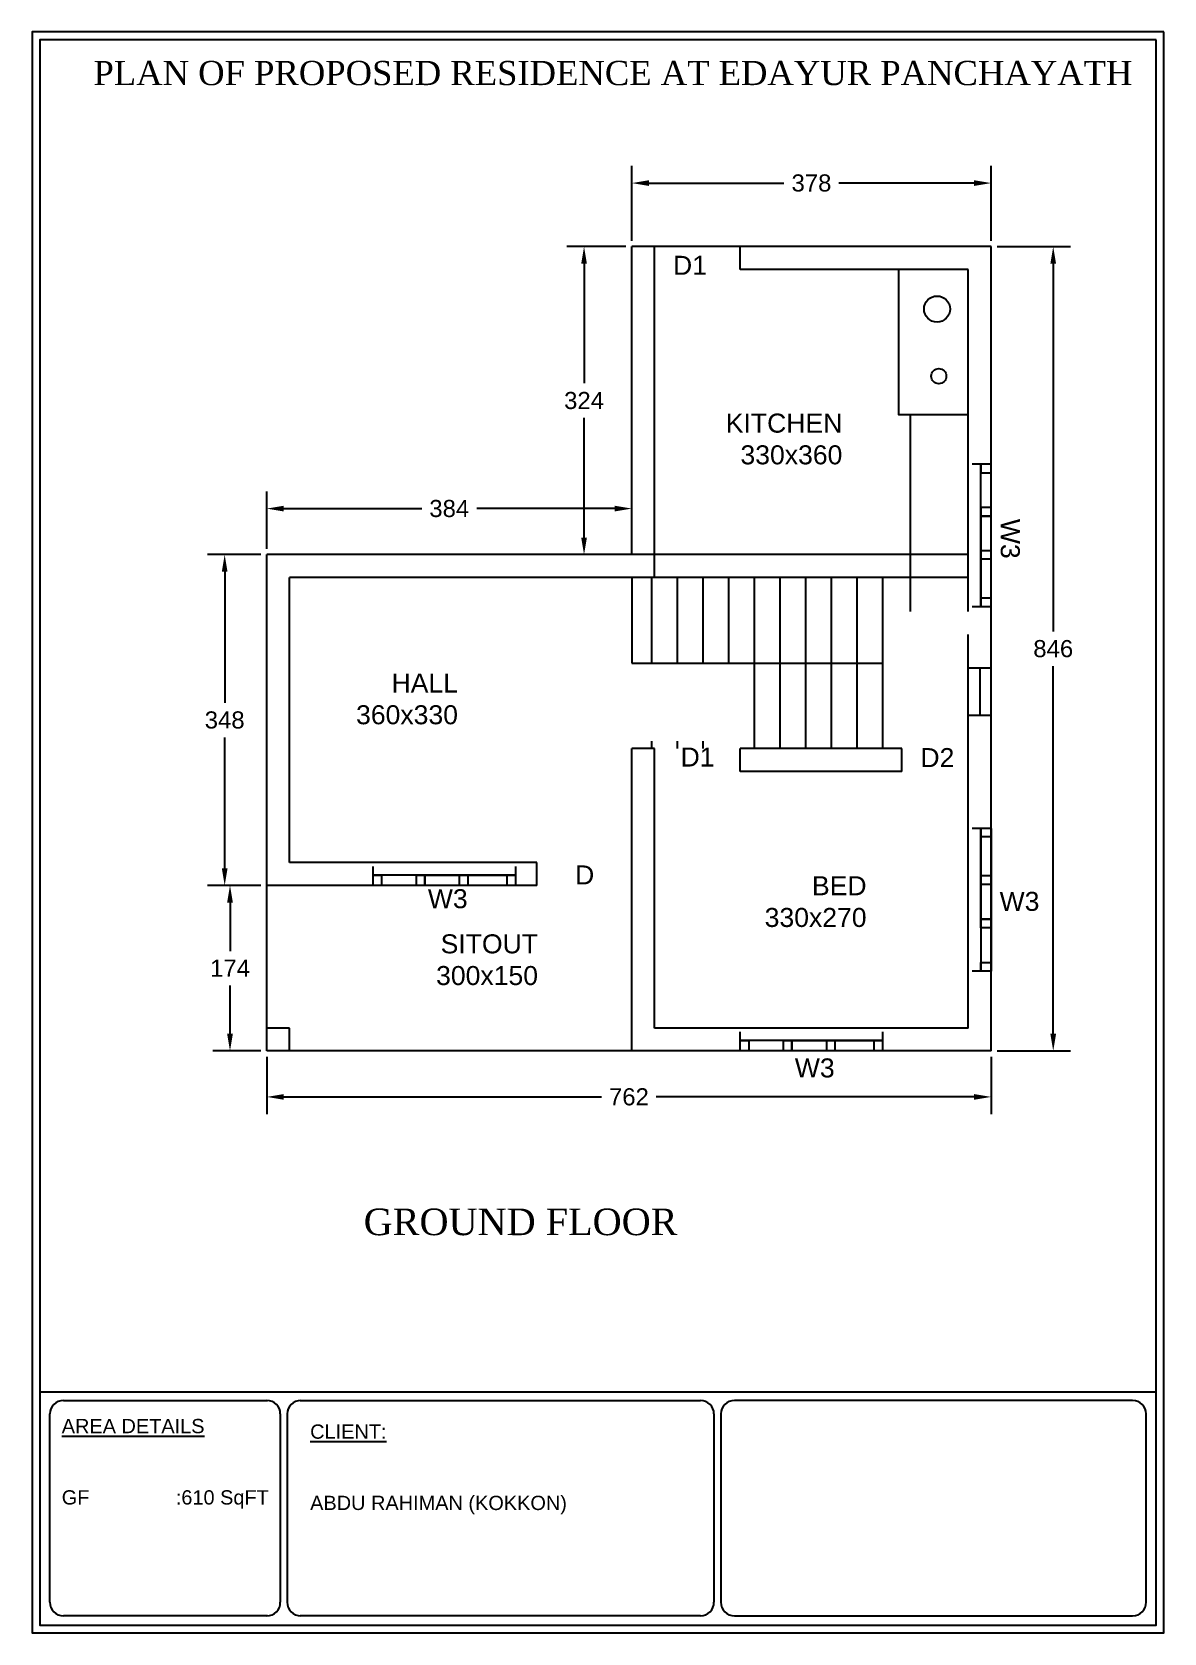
# Model space of a CAD drawing. Header units: inches. Extents: x -2903 to 3367, y -161 to 1064.
# Drawn here: x -226.77 to -214.86, y 846.4 to 863.24 of the extents above; entities that cross this region are included whole.
import ezdxf

# ---------------------------------------------------------------- set-up
doc = ezdxf.new("R2010")
doc.units = ezdxf.units.IN
doc.header["$MEASUREMENT"] = 0
doc.layers.add('--plan', color=7, linetype='Continuous')
doc.layers.add('PLAN', color=10, linetype='Continuous')
doc.styles.add('SA', font='times.ttf')
doc.styles.get("Standard").update_dxf_attribs({"font": 'arial.ttf'})
doc.dimstyles.get("Standard").update_dxf_attribs({"dimtxt": 0.18, "dimasz": 0.18, "dimexe": 0.18, "dimexo": 0.0625, "dimgap": 0.09, "dimtad": 0, "dimtih": 1, "dimtoh": 1, "dimdec": 0, "dimlfac": 100, "dimzin": 0, "dimdsep": 46, "dimtxsty": 'Standard', "dimcen": 0.09, "dimadec": 0, "dimazin": 0, "dimtfac": 1, "dimtdec": 0, "dimtofl": 0, "dimtmove": 0, "dimatfit": 3, "dimfxl": 1, "dimtolj": 1, "dimtzin": 0, "dimarcsym": 0})

msp = doc.modelspace()

# ---------------------------------------------------------------- texts
at = {"layer": '--plan', "ltscale": 0.1, "attachment_point": 1, "style": 'SA'}
for s, insert, char_height, width in [('\\A1;   PLAN OF PROPOSED RESIDENCE AT EDAYUR PANCHAYATH', (-226.411, 862.938), 0.25484, 15.94342), ('GROUND FLOOR', (-223.28, 850.867), 0.28, 17.51749)]:
    msp.add_mtext(s, dxfattribs=dict(at, insert=insert, char_height=char_height, width=width))
at = {"char_height": 0.2}
for s, width, insert, attachment_point in [('\\pxqr;D1', 1.58774, (-221.257, 860.888), 1), ('\\pxqr;KITCHEN\\P330x360', 1.59803, (-219.843, 859.228), 1), ('\\pxqr;HALL\\P360x330', 1.58774, (-223.876, 856.494), 1), ('\\pxqr;D1', 1.58774, (-221.177, 855.716), 1), ('\\pxqr;D2', 1.58774, (-217.067, 855.71), 3), ('\\pxqr;D', 1.58774, (-222.442, 854.476), 1), ('\\pxqr;BED\\P330x270', 1.58774, (-219.578, 854.362), 1), ('\\pxqr;SITOUT\\P300x150', 1.58774, (-223.034, 853.751), 1)]:
    msp.add_mtext_dynamic_manual_height_columns(s, width=width, gutter_width=1, heights=[0], dxfattribs=dict(at, insert=insert, attachment_point=attachment_point))
at = {"insert": (-216.581, 858.121), "char_height": 0.2, "width": 1.42076, "attachment_point": 7, "rotation": 270}
msp.add_mtext('W3', dxfattribs=at)
at = {"char_height": 0.2, "width": 1.42076, "attachment_point": 1}
for insert in [(-222.605, 854.226), (-216.591, 854.198), (-218.745, 852.446)]:
    msp.add_mtext('W3', dxfattribs=dict(at, insert=insert))
at = {"layer": 'PLAN', "color": 0, "char_height": 0.14999, "attachment_point": 1}
for s, insert, width in [('\\pxt4.6154;{\\LAREA DETAILS}\\P\\P\\P\\ptz;GF ^I^I:610 SqFT', (-226.456, 848.654), 2.45692), ('\\pxt4.6154;{\\LCLIENT:\\P\\P\\P}ABDU RAHIMAN (KOKKON)', (-223.843, 848.596), 3.01126)]:
    msp.add_mtext(s, dxfattribs=dict(at, insert=insert, width=width))

# ---------------------------------------------------------------- blocks, each defined once
blk = doc.blocks.new('*D48')
at = {"color": 0, "lineweight": -2, "transparency": 16777216}
for p, q in [((-220.46, 861.047), (-220.46, 861.833)), ((-216.68, 861.047), (-216.68, 861.833)), ((-220.28, 861.653), (-218.859, 861.653)), ((-216.86, 861.653), (-218.281, 861.653))]:
    blk.add_line(p, q, dxfattribs=at)
at = {"color": 0, "transparency": 16777216}
for points in [[(-220.28, 861.683), (-220.28, 861.623), (-220.46, 861.653)], [(-216.86, 861.683), (-216.86, 861.623), (-216.68, 861.653)]]:
    blk.add_solid(points, dxfattribs=at)
at = {"layer": 'Defpoints', "color": 0, "transparency": 16777216}
for p in [(-216.68, 861.653), (-220.46, 860.985), (-216.68, 860.985)]:
    blk.add_point(p, dxfattribs=at)
at = {"color": 0, "transparency": 16777216, "insert": (-218.57, 861.653), "char_height": 0.18, "attachment_point": 5}
blk.add_mtext('\\A1;378', dxfattribs=at)
blk = doc.blocks.new('*D49')
at = {"color": 0, "lineweight": -2, "transparency": 16777216}
for p, q in [((-216.617, 860.985), (-215.847, 860.985)), ((-216.027, 860.805), (-216.027, 856.937)), ((-216.027, 852.705), (-216.027, 856.573)), ((-216.617, 852.525), (-215.847, 852.525))]:
    blk.add_line(p, q, dxfattribs=at)
at = {"color": 0, "transparency": 16777216}
for points in [[(-216.057, 860.805), (-215.997, 860.805), (-216.027, 860.985)], [(-216.057, 852.705), (-215.997, 852.705), (-216.027, 852.525)]]:
    blk.add_solid(points, dxfattribs=at)
at = {"layer": 'Defpoints', "color": 0, "transparency": 16777216}
for p in [(-216.68, 860.985), (-216.68, 852.525), (-216.027, 852.525)]:
    blk.add_point(p, dxfattribs=at)
at = {"color": 0, "transparency": 16777216, "insert": (-216.027, 856.755), "char_height": 0.18, "attachment_point": 5}
blk.add_mtext('\\A1;846', dxfattribs=at)
blk = doc.blocks.new('*D50')
at = {"color": 0, "lineweight": -2, "transparency": 16777216}
for p, q in [((-224.3, 857.807), (-224.3, 858.409)), ((-220.46, 857.807), (-220.46, 858.409)), ((-224.12, 858.229), (-222.668, 858.229)), ((-220.64, 858.229), (-222.091, 858.229))]:
    blk.add_line(p, q, dxfattribs=at)
at = {"color": 0, "transparency": 16777216}
for points in [[(-224.12, 858.259), (-224.12, 858.199), (-224.3, 858.229)], [(-220.64, 858.259), (-220.64, 858.199), (-220.46, 858.229)]]:
    blk.add_solid(points, dxfattribs=at)
at = {"layer": 'Defpoints', "color": 0, "transparency": 16777216}
for p in [(-224.3, 858.229), (-224.3, 857.745), (-220.46, 857.745)]:
    blk.add_point(p, dxfattribs=at)
at = {"color": 0, "transparency": 16777216, "insert": (-222.38, 858.229), "char_height": 0.18, "attachment_point": 5}
blk.add_mtext('\\A1;384', dxfattribs=at)
blk = doc.blocks.new('*D51')
at = {"color": 0, "lineweight": -2, "transparency": 16777216}
for p, q in [((-220.522, 860.985), (-221.142, 860.985)), ((-220.962, 860.805), (-220.962, 859.547)), ((-220.962, 857.925), (-220.962, 859.183)), ((-220.522, 857.745), (-221.142, 857.745))]:
    blk.add_line(p, q, dxfattribs=at)
at = {"color": 0, "transparency": 16777216}
for points in [[(-220.992, 860.805), (-220.932, 860.805), (-220.962, 860.985)], [(-220.992, 857.925), (-220.932, 857.925), (-220.962, 857.745)]]:
    blk.add_solid(points, dxfattribs=at)
at = {"layer": 'Defpoints', "color": 0, "transparency": 16777216}
for p in [(-220.46, 860.985), (-220.962, 857.745), (-220.46, 857.745)]:
    blk.add_point(p, dxfattribs=at)
at = {"color": 0, "transparency": 16777216, "insert": (-220.962, 859.365), "char_height": 0.18, "attachment_point": 5}
blk.add_mtext('\\A1;324', dxfattribs=at)
blk = doc.blocks.new('*D52')
at = {"color": 0, "lineweight": -2, "transparency": 16777216}
for p, q in [((-224.362, 857.745), (-224.922, 857.745)), ((-224.742, 857.565), (-224.742, 856.187)), ((-224.742, 854.445), (-224.742, 855.823)), ((-224.362, 854.265), (-224.922, 854.265))]:
    blk.add_line(p, q, dxfattribs=at)
at = {"color": 0, "transparency": 16777216}
for points in [[(-224.772, 857.565), (-224.712, 857.565), (-224.742, 857.745)], [(-224.772, 854.445), (-224.712, 854.445), (-224.742, 854.265)]]:
    blk.add_solid(points, dxfattribs=at)
at = {"layer": 'Defpoints', "color": 0, "transparency": 16777216}
for p in [(-224.3, 857.745), (-224.742, 854.265), (-224.3, 854.265)]:
    blk.add_point(p, dxfattribs=at)
at = {"color": 0, "transparency": 16777216, "insert": (-224.742, 856.005), "char_height": 0.18, "attachment_point": 5}
blk.add_mtext('\\A1;348', dxfattribs=at)
blk = doc.blocks.new('*D53')
at = {"color": 0, "lineweight": -2, "transparency": 16777216}
for p, q in [((-224.362, 854.265), (-224.866, 854.265)), ((-224.686, 854.085), (-224.686, 853.575)), ((-224.686, 852.705), (-224.686, 853.214)), ((-224.362, 852.525), (-224.866, 852.525))]:
    blk.add_line(p, q, dxfattribs=at)
at = {"color": 0, "transparency": 16777216}
for points in [[(-224.716, 854.085), (-224.656, 854.085), (-224.686, 854.265)], [(-224.716, 852.705), (-224.656, 852.705), (-224.686, 852.525)]]:
    blk.add_solid(points, dxfattribs=at)
at = {"layer": 'Defpoints', "color": 0, "transparency": 16777216}
for p in [(-224.3, 854.265), (-224.686, 852.525), (-224.3, 852.525)]:
    blk.add_point(p, dxfattribs=at)
at = {"color": 0, "transparency": 16777216, "insert": (-224.686, 853.395), "char_height": 0.18, "attachment_point": 5}
blk.add_mtext('\\A1;174', dxfattribs=at)
blk = doc.blocks.new('*D54')
at = {"color": 0, "lineweight": -2, "transparency": 16777216}
for p, q in [((-224.3, 852.462), (-224.3, 851.861)), ((-216.68, 852.462), (-216.68, 851.861)), ((-224.12, 852.041), (-220.777, 852.041)), ((-216.86, 852.041), (-220.203, 852.041))]:
    blk.add_line(p, q, dxfattribs=at)
at = {"color": 0, "transparency": 16777216}
for points in [[(-224.12, 852.071), (-224.12, 852.011), (-224.3, 852.041)], [(-216.86, 852.071), (-216.86, 852.011), (-216.68, 852.041)]]:
    blk.add_solid(points, dxfattribs=at)
at = {"layer": 'Defpoints', "color": 0, "transparency": 16777216}
for p in [(-224.3, 852.525), (-216.68, 852.525), (-216.68, 852.041)]:
    blk.add_point(p, dxfattribs=at)
at = {"color": 0, "transparency": 16777216, "insert": (-220.49, 852.041), "char_height": 0.18, "attachment_point": 5}
blk.add_mtext('\\A1;762', dxfattribs=at)

# ---------------------------------------------------------------- dimensions: what is measured, and where the dimension line sits
dim = msp.add_linear_dim(base=(-216.68, 861.653), p1=(-220.46, 860.985), p2=(-216.68, 860.985), dimstyle='Standard')
dim.commit()
dim.dimension.update_dxf_attribs({"geometry": '*D48', "text_midpoint": (-218.57, 861.653)})
for p1, p2, distance, picture, middle in [((-220.46, 860.985), (-220.46, 857.745), -0.502, '*D51', (-220.962, 859.365)), ((-220.46, 857.745), (-224.3, 857.745), -0.484, '*D50', (-222.38, 858.229)), ((-224.3, 857.745), (-224.3, 854.265), -0.442, '*D52', (-224.742, 856.005)), ((-224.3, 854.265), (-224.3, 852.525), -0.386, '*D53', (-224.686, 853.395)), ((-224.3, 852.525), (-216.68, 852.525), -0.484, '*D54', (-220.49, 852.041))]:
    dim = msp.add_aligned_dim(p1=p1, p2=p2, distance=distance, dimstyle='Standard')
    dim.commit()
    dim.dimension.update_dxf_attribs({"geometry": picture, "text_midpoint": middle})
dim = msp.add_linear_dim(base=(-216.027, 852.525), p1=(-216.68, 860.985), p2=(-216.68, 852.525), angle=90, dimstyle='Standard')
dim.commit()
dim.dimension.update_dxf_attribs({"geometry": '*D49', "text_midpoint": (-216.027, 856.755)})

# ---------------------------------------------------------------- linework, layer by layer
at = {"layer": '--plan', "ltscale": 0.1}
for p, q in [((-216.79, 858.241), (-216.79, 857.196)), ((-216.68, 858.241), (-216.79, 858.241)), ((-216.68, 858.241), (-216.79, 858.241)), ((-216.7, 858.151), (-216.79, 858.151)), ((-216.68, 858.151), (-216.79, 858.151)), ((-216.68, 857.786), (-216.79, 857.786)), ((-216.68, 857.786), (-216.79, 857.786)), ((-216.7, 857.696), (-216.79, 857.696)), ((-216.68, 857.696), (-216.79, 857.696)), ((-216.7, 857.286), (-216.79, 857.286)), ((-216.68, 857.286), (-216.79, 857.286)), ((-216.68, 857.196), (-216.88, 857.196)), ((-216.7, 857.196), (-216.79, 857.196)), ((-216.68, 854.865), (-216.88, 854.865)), ((-216.7, 854.865), (-216.79, 854.865)), ((-216.79, 853.82), (-216.79, 854.865)), ((-216.7, 854.775), (-216.79, 854.775)), ((-216.68, 854.775), (-216.79, 854.775)), ((-221.681, 854.265), (-221.681, 854.465)), ((-222.726, 854.375), (-221.681, 854.375)), ((-222.726, 854.265), (-222.726, 854.375)), ((-222.726, 854.265), (-222.726, 854.375)), ((-222.636, 854.285), (-222.636, 854.375)), ((-222.636, 854.265), (-222.636, 854.375)), ((-222.271, 854.265), (-222.271, 854.375)), ((-222.271, 854.265), (-222.271, 854.375)), ((-222.181, 854.285), (-222.181, 854.375)), ((-222.181, 854.265), (-222.181, 854.375)), ((-221.771, 854.285), (-221.771, 854.375)), ((-221.771, 854.265), (-221.771, 854.375)), ((-221.681, 854.285), (-221.681, 854.375)), ((-216.7, 854.365), (-216.79, 854.365)), ((-216.68, 854.365), (-216.79, 854.365)), ((-216.68, 854.275), (-216.79, 854.275)), ((-216.68, 854.275), (-216.79, 854.275)), ((-216.7, 853.91), (-216.79, 853.91)), ((-216.68, 853.91), (-216.79, 853.91)), ((-216.68, 853.82), (-216.79, 853.82)), ((-216.68, 853.82), (-216.79, 853.82)), ((-218.865, 852.635), (-217.82, 852.635)), ((-218.865, 852.525), (-218.865, 852.635)), ((-218.865, 852.525), (-218.865, 852.635)), ((-218.775, 852.545), (-218.775, 852.635)), ((-218.775, 852.525), (-218.775, 852.635)), ((-218.41, 852.525), (-218.41, 852.635)), ((-218.41, 852.525), (-218.41, 852.635)), ((-218.32, 852.545), (-218.32, 852.635)), ((-218.32, 852.525), (-218.32, 852.635)), ((-217.91, 852.545), (-217.91, 852.635)), ((-217.91, 852.525), (-217.91, 852.635)), ((-217.82, 852.525), (-217.82, 852.725)), ((-217.82, 852.545), (-217.82, 852.635))]:
    msp.add_line(p, q, dxfattribs=at)
for p, q in [((-220.46, 857.745), (-220.46, 860.985)), ((-216.68, 860.985), (-220.46, 860.985)), ((-220.22, 857.505), (-220.22, 860.985)), ((-219.32, 860.745), (-219.32, 860.985)), ((-216.68, 852.525), (-216.68, 860.985)), ((-216.92, 860.745), (-219.32, 860.745)), ((-216.92, 857.145), (-216.92, 860.745)), ((-217.531, 859.217), (-217.531, 857.145)), ((-216.68, 858.696), (-216.88, 858.696)), ((-216.68, 857.196), (-216.68, 858.696)), ((-224.3, 854.265), (-224.3, 857.745)), ((-220.46, 857.745), (-224.3, 857.745)), ((-220.46, 857.745), (-223.76, 857.745)), ((-216.92, 857.745), (-220.46, 857.745)), ((-224.06, 854.505), (-224.06, 857.505)), ((-220.22, 857.505), (-224.06, 857.505)), ((-220.46, 857.505), (-220.46, 856.605)), ((-218.36, 857.505), (-220.46, 857.505)), ((-220.25, 856.605), (-220.25, 857.505)), ((-219.98, 856.605), (-219.98, 857.505)), ((-219.71, 856.605), (-219.71, 857.505)), ((-219.44, 856.605), (-219.44, 857.505)), ((-219.17, 855.705), (-219.17, 857.505)), ((-218.9, 855.705), (-218.9, 857.505)), ((-218.63, 855.705), (-218.63, 857.505)), ((-216.92, 857.505), (-218.38, 857.505)), ((-218.36, 855.705), (-218.36, 857.505)), ((-218.09, 855.705), (-218.09, 857.505)), ((-217.82, 855.705), (-217.82, 857.505)), ((-216.92, 855.465), (-216.92, 856.905)), ((-220.46, 856.605), (-217.82, 856.605)), ((-216.92, 856.555), (-216.68, 856.555)), ((-216.8, 856.555), (-216.8, 856.055)), ((-216.92, 856.055), (-216.68, 856.055)), ((-220.25, 855.705), (-220.25, 855.783)), ((-219.98, 855.705), (-219.98, 855.783)), ((-219.71, 855.705), (-219.71, 855.783)), ((-220.46, 852.525), (-220.46, 855.705)), ((-220.22, 855.705), (-220.46, 855.705)), ((-220.22, 852.765), (-220.22, 855.705)), ((-217.62, 855.705), (-219.32, 855.705)), ((-219.32, 855.465), (-219.32, 855.705)), ((-217.62, 855.465), (-217.62, 855.705)), ((-217.62, 855.465), (-219.32, 855.465)), ((-219.08, 855.465), (-219.32, 855.465)), ((-216.92, 852.765), (-216.92, 855.465)), ((-216.79, 854.865), (-216.79, 853.82)), ((-216.68, 854.865), (-216.68, 853.365)), ((-221.46, 854.505), (-224.06, 854.505)), ((-223.181, 854.265), (-223.181, 854.465)), ((-221.46, 854.265), (-221.46, 854.505)), ((-224.3, 852.525), (-224.3, 854.265)), ((-221.46, 854.265), (-224.3, 854.265)), ((-221.681, 854.265), (-223.181, 854.265)), ((-216.79, 854.41), (-216.79, 853.365)), ((-216.79, 853.82), (-216.79, 853.91)), ((-216.79, 853.91), (-216.68, 853.91)), ((-216.79, 853.365), (-216.79, 853.455)), ((-216.79, 853.455), (-216.68, 853.455)), ((-216.68, 853.365), (-216.88, 853.365)), ((-224.06, 852.765), (-224.3, 852.765)), ((-224.06, 852.525), (-224.06, 852.765)), ((-216.92, 852.765), (-220.22, 852.765)), ((-219.32, 852.525), (-219.32, 852.725)), ((-216.68, 852.525), (-224.3, 852.525)), ((-217.82, 852.525), (-219.32, 852.525)), ((-226.58, 848.354), (-226.58, 848.706)), ((-226.438, 848.848), (-224.293, 848.848)), ((-224.157, 848.706), (-224.157, 848.354)), ((-224.083, 848.706), (-224.083, 848.354)), ((-223.947, 848.848), (-219.737, 848.848)), ((-219.596, 848.706), (-219.596, 848.354)), ((-219.522, 848.706), (-219.522, 848.354)), ((-215.192, 848.848), (-219.38, 848.848)), ((-215.05, 848.354), (-215.05, 848.706)), ((-226.58, 846.726), (-226.58, 848.609)), ((-224.157, 848.609), (-224.157, 846.726)), ((-224.083, 848.609), (-224.083, 846.726)), ((-219.596, 848.609), (-219.596, 846.726)), ((-219.522, 848.609), (-219.522, 846.726)), ((-215.05, 846.726), (-215.05, 848.609)), ((-224.293, 846.584), (-226.438, 846.584)), ((-219.737, 846.584), (-223.947, 846.584)), ((-219.38, 846.584), (-215.192, 846.584))]:
    msp.add_line(p, q)
msp.add_lwpolyline([(-216.92, 860.745), (-217.656, 860.745), (-217.656, 859.217), (-216.92, 859.217)], close=True)
for points in [[(-216.79, 857.651), (-216.79, 858.696), (-216.79, 858.606), (-216.68, 858.606)], [(-216.79, 857.196), (-216.79, 858.241), (-216.79, 858.151), (-216.68, 858.151)], [(-222.136, 854.375), (-223.181, 854.375), (-223.091, 854.375), (-223.091, 854.265)], [(-221.681, 854.375), (-222.726, 854.375), (-222.636, 854.375), (-222.636, 854.265)], [(-218.275, 852.635), (-219.32, 852.635), (-219.23, 852.635), (-219.23, 852.525)], [(-217.82, 852.635), (-218.865, 852.635), (-218.775, 852.635), (-218.775, 852.525)]]:
    msp.add_lwpolyline(points)
for centre, radius in [((-217.249, 860.328), 0.137), ((-217.231, 859.622), 0.0794)]:
    msp.add_circle(centre, radius)
for centre, radius, start, end in [((-226.438, 848.706), 0.142, 90, 180), ((-224.296, 848.709), 0.139, 358.8163, 91.1837), ((-223.944, 848.709), 0.139, 88.8163, 181.1837), ((-219.735, 848.709), 0.139, 358.8163, 91.1837), ((-219.383, 848.709), 0.139, 88.8163, 181.1837), ((-215.192, 848.706), 0.142, 0, 90), ((-226.438, 846.726), 0.142, 180, 270), ((-224.296, 846.723), 0.139, 268.8163, 1.1837), ((-223.944, 846.723), 0.139, 178.8163, 271.1837), ((-219.735, 846.723), 0.139, 268.8163, 1.1837), ((-219.383, 846.723), 0.139, 178.8163, 271.1837), ((-215.192, 846.726), 0.142, 270, 0)]:
    msp.add_arc(centre, radius, start, end)
at = {"layer": 'PLAN', "color": 0}
for p, q in [((-226.689, 848.938), (-214.945, 848.938)), ((-226.687, 846.484), (-214.943, 846.484))]:
    msp.add_line(p, q, dxfattribs=at)
for points in [[(-214.862, 863.242), (-226.768, 863.242), (-226.768, 846.403), (-214.862, 846.403)], [(-214.943, 863.161), (-226.687, 863.161), (-226.687, 846.484), (-214.943, 846.484)]]:
    msp.add_lwpolyline(points, close=True, dxfattribs=at)

msp.set_redraw_order([(e.dxf.handle, doc.entitydb.next_handle()) for e in msp.query("TEXT MTEXT ATTDEF DIMENSION ARC_DIMENSION")])  # texts and dimensions are drawn at this point

doc.saveas('drawing.dxf')
